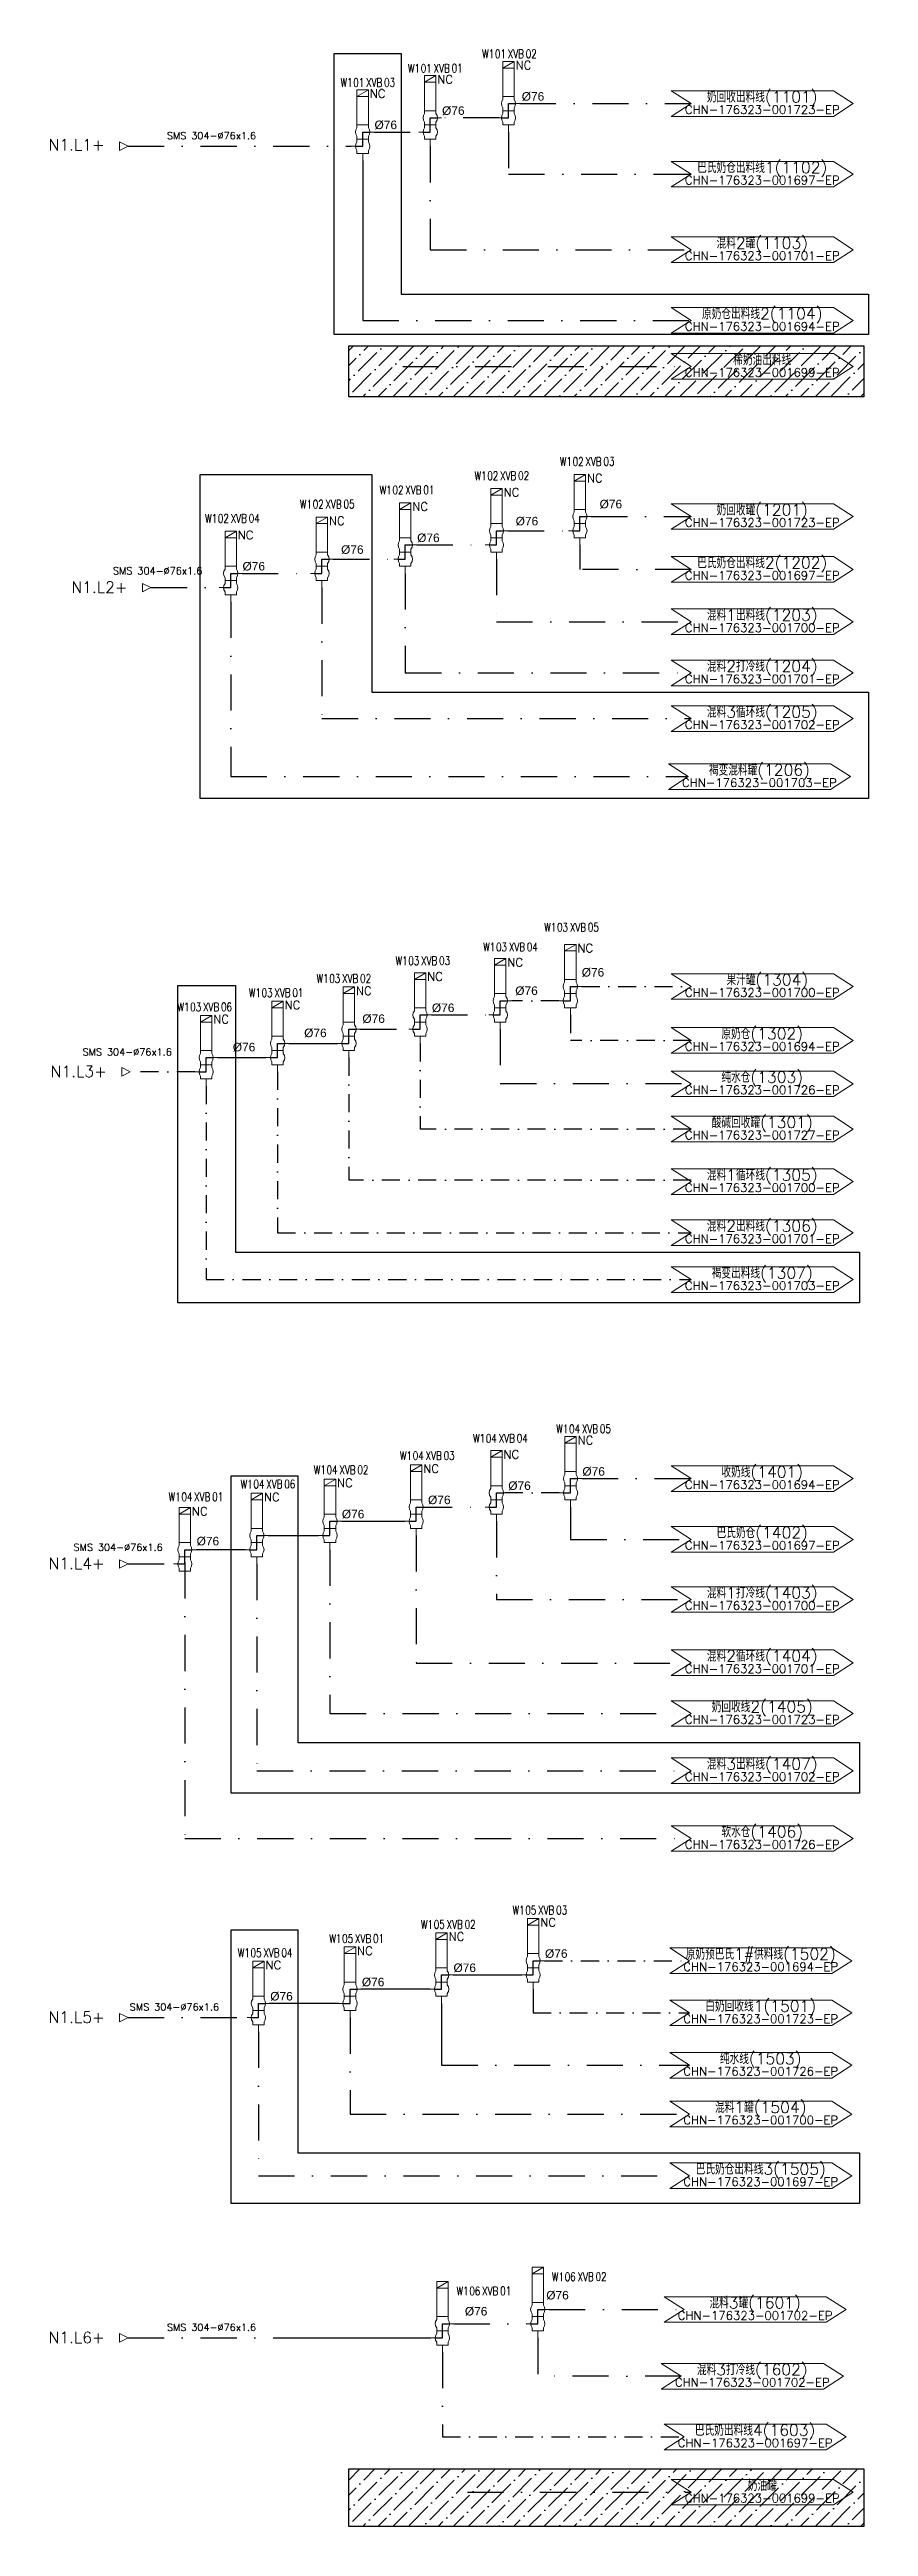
# Model space of a CAD drawing. Header units: inches. Extents: x 22846 to 24213, y 20743 to 21669.
# Drawn here: x 22846 to 23133, y 20743 to 21614 of the extents above; entities that cross this region are included whole.
import ezdxf
from ezdxf.enums import TextEntityAlignment as Align

# ---------------------------------------------------------------- set-up
doc = ezdxf.new("R2010")
doc.units = ezdxf.units.IN
doc.header["$MEASUREMENT"] = 0
doc.linetypes.add('DASHDOT2', pattern=[12.7, 6.35, -3.175, 0, -3.175])
doc.layers.add('31 Equipment', color=7, linetype='Continuous', lineweight=9)
doc.layers.add('61 Revision Cloud', color=1, linetype='Continuous', lineweight=9)
for name, color, linetype in [('DIAMETRE', 7, 'Continuous'), ('Future', 140, 'Continuous'), ('MATERIEL-DIVERS', 7, 'Continuous'), ('PHASE I', 8, 'Continuous'), ('REPERES', 7, 'Continuous'), ('techn-data', 7, 'Continuous'), ('TEXTES', 7, 'Continuous'), ('TUYAUTERIE-NEP', 4, 'DASHDOT2'), ('TXT_FR', 7, 'Continuous')]:
    doc.layers.add(name, color=color, linetype=linetype)
doc.layers.get('REPERES').off()
doc.styles.add('ROMANC', font='romanc')
doc.styles.add('ROMANS', font='ROMANS.SHX')
doc.styles.get("Standard").update_dxf_attribs({"font": 'arial.ttf'})
doc.styles.add('USER1', font='TXT.SHX', dxfattribs={"bigfont": 'gbcbig.shx'})

msp = doc.modelspace()

# ---------------------------------------------------------------- texts
at = {"layer": 'DIAMETRE'}
for p in [(23011.54, 21596.1), (22959.79, 21586.1), (22983.54, 21591.1), (23038.9, 21452.73), (23009.4, 21446.73), (22948.03, 21436.73), (22974.77, 21440.87), (22913.39, 21430.87), (23032.63, 21288.05), (23009.25, 21281.58), (22955.52, 21271.75), (22979.96, 21275.57), (22909.98, 21261.75), (22935.06, 21266.75), (23006.8, 21107.51), (23032.85, 21112.51), (22948.3, 21097.51), (22978.6, 21102.51), (22897.26, 21088.01), (23019.71, 20942.95), (22955.34, 20932.95), (22987.54, 20937.95), (22923.14, 20927.95), (22991.55, 20817.16), (23020.16, 20822.8)]:
    msp.add_text('%%C76', height=3, dxfattribs=at).set_placement(p)
at = {"layer": 'TEXTES', "style": 'ROMANS'}
for p in [(22981.86, 21602.09), (23009.36, 21607.09), (22958.12, 21597.09), (23034.47, 21461.86), (23005.16, 21456.86), (22943.78, 21446.86), (22973.1, 21451.86), (22911.72, 21441.86), (23031.11, 21296.57), (23006.49, 21291.57), (22953.29, 21281.57), (22978.29, 21286.57), (22903.11, 21271.57), (22928.2, 21276.57), (23031.18, 21123.5), (22976.93, 21113.5), (23005.12, 21118.5), (22946.63, 21108.5), (22895.59, 21098.5), (22920.93, 21103.5), (22985.86, 20948.94), (23018.04, 20953.94), (22921.47, 20938.94), (22953.66, 20943.94)]:
    msp.add_text('NC', height=3, dxfattribs=at).set_placement(p)
at = {"layer": 'TXT_FR', "char_height": 4, "width": 28.4993, "attachment_point": 5, "style": 'ROMANC'}
for s, insert in [('N1.L1+', (22855.08, 21580.6)), ('N1.L2+', (22863.11, 21424.98)), ('N1.L3+', (22855.83, 21254.69)), ('N1.L4+', (22855.08, 21081.63)), ('N1.L5+', (22855.08, 20922.07)), ('N1.L6+', (22855.08, 20809.42))]:
    msp.add_mtext(s, dxfattribs=dict(at, insert=insert))

# ---------------------------------------------------------------- blocks, each defined once
blk = doc.blocks.new('APV-SIGN-ARW-FLOW-1')
at = {"layer": '31 Equipment'}
for p, q in [((-1.5, -1.5), (-1.5, 1.5)), ((-1.5, 1.5), (1.5, 0)), ((1.5, 0), (-1.5, -1.5))]:
    blk.add_line(p, q, dxfattribs=at)
blk = doc.blocks.new('SMS-316-76')
at = {"layer": 'techn-data', "style": 'ROMANS'}
blk.add_text('SMS 304-%%C76x1.6', height=2.5, dxfattribs=at).set_placement((1.64, 2.84), align=Align.MIDDLE_CENTER)
blk = doc.blocks.new('REPNORM1')
at = {"layer": 'TEXTES', "style": 'ROMANS', "width": 0.75}
for tag, p in [('ZONE', (-9.75, -1.25)), ('SOUSZONE', (-5.25, -1.25)), ('ELEMENT', (-0.75, -1.25)), ('NUM', (5.59, -1.22))]:
    blk.add_attdef(tag, p, '', height=3, dxfattribs=at)
blk = doc.blocks.new('APV-SIGN-ARW-DWG-1')
at = {"layer": '31 Equipment'}
for p, q in [((-32, 4.49), (25, 4.49)), ((-32, 4.49), (-25, 0)), ((-25, 0), (-32, -4.49)), ((25, 4.49), (32, 0)), ((32, 0), (25, -4.49)), ((-32, -4.49), (25, -4.49))]:
    blk.add_line(p, q, dxfattribs=at)
at = {"layer": '31 Equipment', "style": 'ROMANS', "width": 0.8}
for tag, p in [('TEXT1', (0, 0.37)), ('TEXT2', (0, -3.63))]:
    blk.add_attdef(tag, text='', height=3, dxfattribs=at).set_placement(p, align=Align.CENTER)
blk = doc.blocks.new('APV-VLV-SSEAT-SW43-11')
at = {"layer": '31 Equipment', "ltscale": 38}
for p, q in [((-4, 0), (-2.5, 0)), ((-2, 6.5), (-2, 7.5)), ((-2, 2.5), (-2, 3.5)), ((-2, 2.5), (2, 2.5)), ((-2, 1.5), (-2, 2.5)), ((2, 6.5), (2, 7.5)), ((2, 2.5), (2, 3.5)), ((2, 1.5), (2, 2.5)), ((2.5, 5), (4, 5)), ((-2, -2.5), (-2, -1.5)), ((-2, -2.5), (2, -2.5)), ((0, -5), (0, -2.5)), ((2, -2.5), (2, -1.5))]:
    blk.add_line(p, q, dxfattribs=at)
at = {"layer": '31 Equipment', "lineweight": 30}
for p, q in [((-2.5, 0), (0, 0)), ((0, 5), (2.5, 5))]:
    blk.add_line(p, q, dxfattribs=at)
at = {"layer": '31 Equipment', "lineweight": 30, "ltscale": 38}
blk.add_line((0, 0), (0, 5), dxfattribs=at)
at = {"layer": '31 Equipment', "ltscale": 38}
blk.add_lwpolyline([(-2, 7.5), (2, 7.5), (2, 17.5), (-2, 17.5)], close=True, dxfattribs=at)
for centre, start, end in [((0, 5), 143.1301, 216.8699), ((0, 0), 143.1301, 216.8699), ((0, 5), 323.1301, 36.8699), ((0, 0), 323.1301, 36.8699)]:
    blk.add_arc(centre, 2.5, start, end, dxfattribs=at)
blk = doc.blocks.new('A$C67AE6050')
at = {"layer": '31 Equipment'}
for p, q in [((2, 22.5), (2, 24.84)), ((2, 24.84), (6, 24.84)), ((2, 22.5), (6, 24.84)), ((6, 24.84), (6, 22.5))]:
    blk.add_line(p, q, dxfattribs=at)
blk.add_blockref('APV-VLV-SSEAT-SW43-11', (4, 5), dxfattribs=at)

# ---------------------------------------------------------------- hatches: boundary and pattern name
at = {"layer": 'Future', "linetype": 'ByBlock'}
h = msp.add_hatch(dxfattribs=at)
h.set_pattern_fill('ANSI36', color=4, scale=30)
h.paths.add_polyline_path([(22950.72, 21509.86), (23131.79, 21509.86), (23131.79, 21491.92), (22950.72, 21491.92)])
h = msp.add_hatch(dxfattribs=at)
h.set_pattern_fill('ANSI36', color=4, scale=30)
h.set_pattern_definition([(45, (0, -748.9574), (1.9887378, 7.2920387), [9.375, -1.875, 0, -1.875])])
h.paths.add_polyline_path([(22950.72, 20763.18), (23131.79, 20763.18), (23131.79, 20742.96), (22950.72, 20742.96)])

# ---------------------------------------------------------------- linework, layer by layer
at = {"layer": 'Future', "color": 4, "linetype": 'ByBlock'}
for points in [[(22950.72, 21509.86), (23131.79, 21509.86), (23131.79, 21491.92), (22950.72, 21491.92), (22950.72, 21509.86)], [(22950.72, 20763.18), (23131.79, 20763.18), (23131.79, 20742.96), (22950.72, 20742.96), (22950.72, 20763.18)]]:
    msp.add_lwpolyline(points, dxfattribs=at)
at = {"layer": 'PHASE I', "linetype": 'ByBlock'}
for points in [[(22945.66, 21612.71), (22969.19, 21612.71), (22969.19, 21528.06), (23133.4, 21528.06), (23133.4, 21513.86), (22945.66, 21513.86), (22945.66, 21612.71)], [(22898.53, 21464.67), (22958.8, 21464.67), (22958.8, 21388.08), (23133.4, 21388.08), (23133.4, 21350.68), (22898.53, 21350.68), (22898.53, 21464.67)], [(23130.31, 21173.28), (22890.7, 21173.28), (22890.7, 21284.9), (22910.98, 21284.9), (22910.98, 21191.1), (23130.31, 21191.1), (23130.31, 21173.28)], [(23130.31, 21000.82), (22909.4, 21000.82), (22909.4, 21112.44), (22932.85, 21112.44), (22932.85, 21018.64), (23130.31, 21018.64), (23130.31, 21000.82)], [(23130.31, 20856.5), (22909.4, 20856.5), (22909.4, 20952.78), (22932.85, 20952.78), (22932.85, 20874.31), (23130.31, 20874.31), (23130.31, 20856.5)]]:
    msp.add_lwpolyline(points, dxfattribs=at)
at = {"layer": 'TUYAUTERIE-NEP', "ltscale": 2}
for p, q in [((23010.88, 21595.08), (23071.08, 21595.08)), ((23003.63, 21590.08), (22982.63, 21590.08)), ((22873.18, 21580.08), (22951.63, 21580.08)), ((22959.63, 21585.08), (22975.38, 21585.08)), ((22979.38, 21580.08), (22979.38, 21543.67)), ((23006.88, 21585.08), (23006.88, 21570.27)), ((23006.88, 21570.27), (23071.08, 21570.27)), ((22979.38, 21543.67), (23071.08, 21543.67)), ((22955.63, 21518.84), (23071.08, 21518.84)), ((22969.69, 21502.64), (23071.08, 21502.64)), ((23035.98, 21449.84), (23071.08, 21449.84)), ((22974.61, 21439.84), (22998.67, 21439.84)), ((23006.67, 21444.84), (23027.98, 21444.84)), ((23031.98, 21439.84), (23031.98, 21431.25)), ((22913.24, 21429.84), (22937.3, 21429.84)), ((22945.3, 21434.84), (22966.61, 21434.84)), ((22970.61, 21429.84), (22970.61, 21394.84)), ((23002.67, 21434.84), (23002.67, 21412.84)), ((23071.08, 21431.25), (23031.98, 21431.25)), ((22881.2, 21424.84), (22906.74, 21424.84)), ((22941.3, 21424.84), (22941.3, 21378.76)), ((22909.24, 21419.84), (22909.24, 21358.36)), ((23002.67, 21412.84), (23071.08, 21412.84)), ((22970.61, 21394.84), (23071.08, 21394.84)), ((22941.3, 21378.76), (23071.08, 21378.76)), ((22909.24, 21358.36), (23070.08, 21358.36)), ((22979.8, 21274.55), (23001.5, 21274.55)), ((22954.8, 21269.55), (22972.55, 21269.55)), ((23004, 21269.55), (23004, 21250.43)), ((23004, 21250.43), (23071.08, 21250.43)), ((23032.7, 21111.48), (23071.08, 21111.48)), ((22974.44, 21101.48), (22998.64, 21101.48)), ((23028.7, 21101.48), (23028.7, 21090.12)), ((22974.44, 21091.48), (22974.44, 21046.63)), ((23002.64, 21096.48), (23002.64, 21068.98)), ((23028.7, 21090.12), (23071.08, 21090.12)), ((22873.18, 21081.48), (22889.1, 21081.48)), ((22893.1, 21081.99), (22893.1, 20984.93)), ((22944.14, 21086.48), (22944.14, 21028.89)), ((23002.64, 21068.98), (23071.08, 21068.98)), ((22974.44, 21046.63), (23071.08, 21046.63)), ((22944.14, 21028.89), (23071.08, 21028.89)), ((22893.1, 20984.93), (23071.08, 20984.93)), ((22873.18, 20921.92), (22914.98, 20921.92)), ((22918.98, 20916.92), (22918.98, 20866.33)), ((22951.18, 20921.92), (22951.18, 20888.02)), ((22983.38, 20905.16), (23070.55, 20905.16)), ((22951.18, 20888.02), (23070.55, 20888.02)), ((22918.98, 20866.33), (23070.55, 20866.33)), ((22987.64, 20814.28), (23013.17, 20814.28)), ((23021.17, 20819.28), (23068.58, 20819.28)), ((22873.18, 20809.28), (22947.18, 20809.28)), ((22983.64, 20804.28), (22983.64, 20774.46)), ((23017.17, 20809.28), (23017.17, 20795.78)), ((23067.58, 20795.78), (23017.17, 20795.78)), ((22992.43, 20755.04), (23071.08, 20755.04))]:
    msp.add_line(p, q, dxfattribs=at)
at = {"layer": 'TUYAUTERIE-NEP', "linetype": 'ByBlock'}
for p, q in [((22955.63, 21575.08), (22955.63, 21518.84)), ((22929.72, 21264.55), (22946.8, 21264.55)), ((22904.63, 21259.55), (22921.72, 21259.55)), ((22922.45, 21091.48), (22940.14, 21091.48)), ((22948.14, 21096.48), (22970.44, 21096.48)), ((22914.45, 21086.48), (22897.1, 21086.48)), ((22987.38, 20936.92), (23011.56, 20936.92)), ((22947.18, 20926.92), (22922.83, 20926.92)), ((22979.38, 20931.92), (22955.03, 20931.92)), ((22983.38, 20926.92), (22983.38, 20905.16)), ((23015.56, 20931.92), (23015.56, 20923.62)), ((22936.65, 20809.28), (22979.64, 20809.28))]:
    msp.add_line(p, q, dxfattribs=at)
at = {"layer": 'TUYAUTERIE-NEP'}
for p, q in [((23032.62, 21284.55), (23071.08, 21284.55)), ((23024.62, 21279.55), (23008, 21279.55)), ((23028.62, 21274.55), (23028.62, 21265.61)), ((22975.8, 21264.55), (22975.8, 21234.43)), ((23071.08, 21265.61), (23028.62, 21265.61)), ((22950.8, 21259.55), (22950.8, 21216.48)), ((22896.63, 21254.55), (22873.93, 21254.55)), ((22900.63, 21249.55), (22900.63, 21181.48)), ((22925.72, 21254.55), (22925.72, 21197.98)), ((23071.08, 21234.43), (22975.8, 21234.43)), ((23071.08, 21216.48), (22950.8, 21216.48)), ((22925.72, 21197.98), (23071.08, 21197.98)), ((23024.7, 21106.48), (23002.64, 21106.48)), ((23019.56, 20941.92), (23070.55, 20941.92)), ((23015.56, 20923.62), (23070.55, 20923.62)), ((22983.64, 20774.46), (23068.58, 20774.46))]:
    msp.add_line(p, q, dxfattribs=at)
msp.add_lwpolyline([(22900.63, 21181.48), (22900.63, 21181.48), (23071.08, 21181.48)], dxfattribs=at)
at = {"layer": 'TUYAUTERIE-NEP', "ltscale": 2}
msp.add_lwpolyline([(22918.45, 21081.48), (22918.45, 21008.76), (23071.08, 21008.76)], dxfattribs=at)

# ---------------------------------------------------------------- block references
at = {"layer": '61 Revision Cloud'}
for p in [(22975.38, 21580.08), (23002.88, 21585.08), (22951.63, 21575.08), (23027.98, 21439.84), (22998.67, 21434.84), (22937.3, 21424.84), (22966.61, 21429.84), (22905.24, 21419.84), (23024.62, 21274.55), (23000, 21269.55), (22946.8, 21259.55), (22971.8, 21264.55), (22896.63, 21249.55), (22921.72, 21254.55), (23024.7, 21101.48), (22970.44, 21091.48), (22998.64, 21096.48), (22940.14, 21086.48), (22889.1, 21076.48), (22914.45, 21081.48), (22979.38, 20926.92), (23011.56, 20931.92), (22914.98, 20916.92), (22947.18, 20921.92), (22979.64, 20804.28), (23013.17, 20809.28)]:
    msp.add_blockref('A$C67AE6050', p, dxfattribs=at)
at = {"layer": 'MATERIEL-DIVERS'}
ref = msp.add_blockref('APV-SIGN-ARW-DWG-1', (23096.08, 21595.08), dxfattribs=at)
ref.add_attrib('TEXT1', '奶回收出料线(1101)', dxfattribs={"layer": '31 Equipment', "height": 4, "style": 'USER1'}).set_placement((23096.08, 21595.45), align=Align.CENTER)
ref.add_attrib('TEXT2', 'CHN-176323-001723-EP', dxfattribs={"layer": '31 Equipment', "height": 3, "style": 'USER1'}).set_placement((23096.08, 21591.45), align=Align.CENTER)
at = {"layer": 'MATERIEL-DIVERS', "xscale": -1, "rotation": 180}
for p in [(22871.68, 21580.08), (22879.7, 21424.84), (22872.43, 21254.55), (22871.68, 21081.48), (22871.68, 20921.92), (22871.68, 20809.28)]:
    msp.add_blockref('APV-SIGN-ARW-FLOW-1', p, dxfattribs=at)
at = {"layer": 'MATERIEL-DIVERS'}
ref = msp.add_blockref('APV-SIGN-ARW-DWG-1', (23096.08, 21570.27), dxfattribs=at)
ref.add_attrib('TEXT1', '巴氏奶仓出料线1(1102)', dxfattribs={"layer": '31 Equipment', "height": 4, "style": 'USER1'}).set_placement((23096.08, 21570.64), align=Align.CENTER)
ref.add_attrib('TEXT2', 'CHN-176323-001697-EP', dxfattribs={"layer": '31 Equipment', "height": 3, "style": 'USER1'}).set_placement((23096.08, 21566.64), align=Align.CENTER)
ref = msp.add_blockref('APV-SIGN-ARW-DWG-1', (23096.08, 21543.67), dxfattribs=at)
ref.add_attrib('TEXT1', '混料2罐(1103)', dxfattribs={"layer": '31 Equipment', "height": 4, "style": 'USER1'}).set_placement((23096.08, 21544.05), align=Align.CENTER)
ref.add_attrib('TEXT2', 'CHN-176323-001701-EP', dxfattribs={"layer": '31 Equipment', "height": 3, "style": 'USER1'}).set_placement((23096.08, 21540.05), align=Align.CENTER)
ref = msp.add_blockref('APV-SIGN-ARW-DWG-1', (23096.08, 21518.84), dxfattribs=at)
ref.add_attrib('TEXT1', '原奶仓出料线2(1104)', dxfattribs={"layer": '31 Equipment', "height": 4, "style": 'USER1'}).set_placement((23096.08, 21519.21), align=Align.CENTER)
ref.add_attrib('TEXT2', 'CHN-176323-001694-EP', dxfattribs={"layer": '31 Equipment', "height": 3, "style": 'USER1'}).set_placement((23096.08, 21515.21), align=Align.CENTER)
ref = msp.add_blockref('APV-SIGN-ARW-DWG-1', (23096.08, 21502.64), dxfattribs=at)
ref.add_attrib('TEXT1', '稀奶油出料线', dxfattribs={"layer": '31 Equipment', "height": 4, "style": 'USER1'}).set_placement((23096.08, 21503.01), align=Align.CENTER)
ref.add_attrib('TEXT2', 'CHN-176323-001699-EP', dxfattribs={"layer": '31 Equipment', "height": 3, "style": 'USER1'}).set_placement((23096.08, 21499.01), align=Align.CENTER)
ref = msp.add_blockref('APV-SIGN-ARW-DWG-1', (23096.08, 21449.84), dxfattribs=at)
ref.add_attrib('TEXT1', '奶回收罐(1201)', dxfattribs={"layer": '31 Equipment', "height": 4, "style": 'USER1'}).set_placement((23096.08, 21450.22), align=Align.CENTER)
ref.add_attrib('TEXT2', 'CHN-176323-001723-EP', dxfattribs={"layer": '31 Equipment', "height": 3, "style": 'USER1'}).set_placement((23096.08, 21446.22), align=Align.CENTER)
ref = msp.add_blockref('APV-SIGN-ARW-DWG-1', (23096.08, 21431.25), dxfattribs=at)
ref.add_attrib('TEXT1', '巴氏奶仓出料线2(1202)', dxfattribs={"layer": '31 Equipment', "height": 4, "style": 'USER1'}).set_placement((23096.08, 21431.62), align=Align.CENTER)
ref.add_attrib('TEXT2', 'CHN-176323-001697-EP', dxfattribs={"layer": '31 Equipment', "height": 3, "style": 'USER1'}).set_placement((23096.08, 21427.62), align=Align.CENTER)
ref = msp.add_blockref('APV-SIGN-ARW-DWG-1', (23096.08, 21412.84), dxfattribs=at)
ref.add_attrib('TEXT1', '混料1出料线(1203)', dxfattribs={"layer": '31 Equipment', "height": 4, "style": 'USER1'}).set_placement((23096.08, 21413.22), align=Align.CENTER)
ref.add_attrib('TEXT2', 'CHN-176323-001700-EP', dxfattribs={"layer": '31 Equipment', "height": 3, "style": 'USER1'}).set_placement((23096.08, 21409.22), align=Align.CENTER)
ref = msp.add_blockref('APV-SIGN-ARW-DWG-1', (23096.08, 21394.84), dxfattribs=at)
ref.add_attrib('TEXT1', '混料2打冷线(1204)', dxfattribs={"layer": '31 Equipment', "height": 4, "style": 'USER1'}).set_placement((23096.08, 21395.22), align=Align.CENTER)
ref.add_attrib('TEXT2', 'CHN-176323-001701-EP', dxfattribs={"layer": '31 Equipment', "height": 3, "style": 'USER1'}).set_placement((23096.08, 21391.22), align=Align.CENTER)
ref = msp.add_blockref('APV-SIGN-ARW-DWG-1', (23096.08, 21378.76), dxfattribs=at)
ref.add_attrib('TEXT1', '混料3循环线(1205)', dxfattribs={"layer": '31 Equipment', "height": 4, "style": 'USER1'}).set_placement((23096.08, 21379.13), align=Align.CENTER)
ref.add_attrib('TEXT2', 'CHN-176323-001702-EP', dxfattribs={"layer": '31 Equipment', "height": 3, "style": 'USER1'}).set_placement((23096.08, 21375.13), align=Align.CENTER)
ref = msp.add_blockref('APV-SIGN-ARW-DWG-1', (23095.08, 21358.36), dxfattribs=at)
ref.add_attrib('TEXT1', '褐变混料罐(1206)', dxfattribs={"layer": '31 Equipment', "height": 4, "style": 'USER1'}).set_placement((23095.08, 21358.73), align=Align.CENTER)
ref.add_attrib('TEXT2', 'CHN-176323-001703-EP', dxfattribs={"layer": '31 Equipment', "height": 3, "style": 'USER1'}).set_placement((23095.08, 21354.73), align=Align.CENTER)
ref = msp.add_blockref('APV-SIGN-ARW-DWG-1', (23096.08, 21284.55), dxfattribs=at)
ref.add_attrib('TEXT1', ' 果汁罐(1304)', dxfattribs={"layer": '31 Equipment', "height": 4, "style": 'USER1'}).set_placement((23096.08, 21284.92), align=Align.CENTER)
ref.add_attrib('TEXT2', 'CHN-176323-001700-EP', dxfattribs={"layer": '31 Equipment', "height": 3, "style": 'USER1'}).set_placement((23096.08, 21280.92), align=Align.CENTER)
ref = msp.add_blockref('APV-SIGN-ARW-DWG-1', (23096.08, 21265.61), dxfattribs=at)
ref.add_attrib('TEXT1', '原奶仓(1302)', dxfattribs={"layer": '31 Equipment', "height": 4, "style": 'USER1'}).set_placement((23096.08, 21265.98), align=Align.CENTER)
ref.add_attrib('TEXT2', 'CHN-176323-001694-EP', dxfattribs={"layer": '31 Equipment', "height": 3, "style": 'USER1'}).set_placement((23096.08, 21261.98), align=Align.CENTER)
ref = msp.add_blockref('APV-SIGN-ARW-DWG-1', (23096.08, 21250.32), dxfattribs=at)
ref.add_attrib('TEXT1', '纯水仓(1303)', dxfattribs={"layer": '31 Equipment', "height": 4, "style": 'USER1'}).set_placement((23096.08, 21250.69), align=Align.CENTER)
ref.add_attrib('TEXT2', 'CHN-176323-001726-EP', dxfattribs={"layer": '31 Equipment', "height": 3, "style": 'USER1'}).set_placement((23096.08, 21246.69), align=Align.CENTER)
ref = msp.add_blockref('APV-SIGN-ARW-DWG-1', (23096.08, 21234.43), dxfattribs=at)
ref.add_attrib('TEXT1', '酸碱回收罐(1301)', dxfattribs={"layer": '31 Equipment', "height": 4, "style": 'USER1'}).set_placement((23096.08, 21234.8), align=Align.CENTER)
ref.add_attrib('TEXT2', 'CHN-176323-001727-EP', dxfattribs={"layer": '31 Equipment', "height": 3, "style": 'USER1'}).set_placement((23096.08, 21230.8), align=Align.CENTER)
ref = msp.add_blockref('APV-SIGN-ARW-DWG-1', (23096.08, 21215.93), dxfattribs=at)
ref.add_attrib('TEXT1', '混料1循环线(1305)', dxfattribs={"layer": '31 Equipment', "height": 4, "style": 'USER1'}).set_placement((23096.08, 21216.3), align=Align.CENTER)
ref.add_attrib('TEXT2', 'CHN-176323-001700-EP', dxfattribs={"layer": '31 Equipment', "height": 3, "style": 'USER1'}).set_placement((23096.08, 21212.3), align=Align.CENTER)
ref = msp.add_blockref('APV-SIGN-ARW-DWG-1', (23096.08, 21197.98), dxfattribs=at)
ref.add_attrib('TEXT1', '混料2出料线(1306)', dxfattribs={"layer": '31 Equipment', "height": 4, "style": 'USER1'}).set_placement((23096.08, 21198.35), align=Align.CENTER)
ref.add_attrib('TEXT2', 'CHN-176323-001701-EP', dxfattribs={"layer": '31 Equipment', "height": 3, "style": 'USER1'}).set_placement((23096.08, 21194.35), align=Align.CENTER)
ref = msp.add_blockref('APV-SIGN-ARW-DWG-1', (23096.08, 21181.48), dxfattribs=at)
ref.add_attrib('TEXT1', '褐变出料线(1307)', dxfattribs={"layer": '31 Equipment', "height": 4, "style": 'USER1'}).set_placement((23096.08, 21181.85), align=Align.CENTER)
ref.add_attrib('TEXT2', 'CHN-176323-001703-EP', dxfattribs={"layer": '31 Equipment', "height": 3, "style": 'USER1'}).set_placement((23096.08, 21177.85), align=Align.CENTER)
ref = msp.add_blockref('APV-SIGN-ARW-DWG-1', (23096.08, 21111.48), dxfattribs=at)
ref.add_attrib('TEXT1', '收奶线(1401)', dxfattribs={"layer": '31 Equipment', "height": 4, "style": 'USER1'}).set_placement((23096.08, 21111.86), align=Align.CENTER)
ref.add_attrib('TEXT2', 'CHN-176323-001694-EP', dxfattribs={"layer": '31 Equipment', "height": 3, "style": 'USER1'}).set_placement((23096.08, 21107.86), align=Align.CENTER)
ref = msp.add_blockref('APV-SIGN-ARW-DWG-1', (23096.08, 21090.12), dxfattribs=at)
ref.add_attrib('TEXT1', '巴氏奶仓(1402)', dxfattribs={"layer": '31 Equipment', "height": 4, "style": 'USER1'}).set_placement((23096.08, 21090.5), align=Align.CENTER)
ref.add_attrib('TEXT2', 'CHN-176323-001697-EP', dxfattribs={"layer": '31 Equipment', "height": 3, "style": 'USER1'}).set_placement((23096.08, 21086.5), align=Align.CENTER)
ref = msp.add_blockref('APV-SIGN-ARW-DWG-1', (23096.08, 21068.98), dxfattribs=at)
ref.add_attrib('TEXT1', '混料1打冷线(1403)', dxfattribs={"layer": '31 Equipment', "height": 4, "style": 'USER1'}).set_placement((23096.08, 21069.35), align=Align.CENTER)
ref.add_attrib('TEXT2', 'CHN-176323-001700-EP', dxfattribs={"layer": '31 Equipment', "height": 3, "style": 'USER1'}).set_placement((23096.08, 21065.35), align=Align.CENTER)
ref = msp.add_blockref('APV-SIGN-ARW-DWG-1', (23096.08, 21046.74), dxfattribs=at)
ref.add_attrib('TEXT1', '混料2循环线(1404)', dxfattribs={"layer": '31 Equipment', "height": 4, "style": 'USER1'}).set_placement((23096.08, 21047.11), align=Align.CENTER)
ref.add_attrib('TEXT2', 'CHN-176323-001701-EP', dxfattribs={"layer": '31 Equipment', "height": 3, "style": 'USER1'}).set_placement((23096.08, 21043.11), align=Align.CENTER)
ref = msp.add_blockref('APV-SIGN-ARW-DWG-1', (23096.08, 21028.89), dxfattribs=at)
ref.add_attrib('TEXT1', '奶回收线2(1405)', dxfattribs={"layer": '31 Equipment', "height": 4, "style": 'USER1'}).set_placement((23096.08, 21029.26), align=Align.CENTER)
ref.add_attrib('TEXT2', 'CHN-176323-001723-EP', dxfattribs={"layer": '31 Equipment', "height": 3, "style": 'USER1'}).set_placement((23096.08, 21025.26), align=Align.CENTER)
ref = msp.add_blockref('APV-SIGN-ARW-DWG-1', (23096.08, 21008.76), dxfattribs=at)
ref.add_attrib('TEXT1', '混料3出料线(1407)', dxfattribs={"layer": '31 Equipment', "height": 4, "style": 'USER1'}).set_placement((23096.08, 21009.13), align=Align.CENTER)
ref.add_attrib('TEXT2', 'CHN-176323-001702-EP', dxfattribs={"layer": '31 Equipment', "height": 3, "style": 'USER1'}).set_placement((23096.08, 21005.13), align=Align.CENTER)
ref = msp.add_blockref('APV-SIGN-ARW-DWG-1', (23096.08, 20984.93), dxfattribs=at)
ref.add_attrib('TEXT1', '软水仓(1406)', dxfattribs={"layer": '31 Equipment', "height": 4, "style": 'USER1'}).set_placement((23096.08, 20985.3), align=Align.CENTER)
ref.add_attrib('TEXT2', 'CHN-176323-001726-EP', dxfattribs={"layer": '31 Equipment', "height": 3, "style": 'USER1'}).set_placement((23096.08, 20981.3), align=Align.CENTER)
ref = msp.add_blockref('APV-SIGN-ARW-DWG-1', (23095.55, 20941.92), dxfattribs=at)
ref.add_attrib('TEXT1', '原奶预巴氏1#供料线(1502)', dxfattribs={"layer": '31 Equipment', "height": 4, "style": 'USER1'}).set_placement((23095.55, 20942.3), align=Align.CENTER)
ref.add_attrib('TEXT2', 'CHN-176323-001694-EP', dxfattribs={"layer": '31 Equipment', "height": 3, "style": 'USER1'}).set_placement((23095.55, 20938.3), align=Align.CENTER)
ref = msp.add_blockref('APV-SIGN-ARW-DWG-1', (23095.55, 20923.62), dxfattribs=at)
ref.add_attrib('TEXT1', '白奶回收线1(1501)', dxfattribs={"layer": '31 Equipment', "height": 4, "style": 'USER1'}).set_placement((23095.55, 20923.99), align=Align.CENTER)
ref.add_attrib('TEXT2', 'CHN-176323-001723-EP', dxfattribs={"layer": '31 Equipment', "height": 3, "style": 'USER1'}).set_placement((23095.55, 20919.99), align=Align.CENTER)
ref = msp.add_blockref('APV-SIGN-ARW-DWG-1', (23095.55, 20905.16), dxfattribs=at)
ref.add_attrib('TEXT1', '纯水线(1503)', dxfattribs={"layer": '31 Equipment', "height": 4, "style": 'USER1'}).set_placement((23095.55, 20905.53), align=Align.CENTER)
ref.add_attrib('TEXT2', 'CHN-176323-001726-EP', dxfattribs={"layer": '31 Equipment', "height": 3, "style": 'USER1'}).set_placement((23095.55, 20901.53), align=Align.CENTER)
ref = msp.add_blockref('APV-SIGN-ARW-DWG-1', (23095.55, 20888.02), dxfattribs=at)
ref.add_attrib('TEXT1', '混料1罐(1504)', dxfattribs={"layer": '31 Equipment', "height": 4, "style": 'USER1'}).set_placement((23095.55, 20888.4), align=Align.CENTER)
ref.add_attrib('TEXT2', 'CHN-176323-001700-EP', dxfattribs={"layer": '31 Equipment', "height": 3, "style": 'USER1'}).set_placement((23095.55, 20884.4), align=Align.CENTER)
ref = msp.add_blockref('APV-SIGN-ARW-DWG-1', (23095.55, 20866.33), dxfattribs=at)
ref.add_attrib('TEXT1', '巴氏奶仓出料线3(1505)', dxfattribs={"layer": '31 Equipment', "height": 4, "style": 'USER1'}).set_placement((23095.55, 20866.7), align=Align.CENTER)
ref.add_attrib('TEXT2', 'CHN-176323-001697-EP', dxfattribs={"layer": '31 Equipment', "height": 3, "style": 'USER1'}).set_placement((23095.55, 20862.7), align=Align.CENTER)
ref = msp.add_blockref('APV-SIGN-ARW-DWG-1', (23093.58, 20819.28), dxfattribs=at)
ref.add_attrib('TEXT1', '混料3罐(1601)', dxfattribs={"layer": '31 Equipment', "height": 4, "style": 'USER1'}).set_placement((23093.58, 20819.66), align=Align.CENTER)
ref.add_attrib('TEXT2', 'CHN-176323-001702-EP', dxfattribs={"layer": '31 Equipment', "height": 3, "style": 'USER1'}).set_placement((23093.58, 20815.66), align=Align.CENTER)
ref = msp.add_blockref('APV-SIGN-ARW-DWG-1', (23092.58, 20795.78), dxfattribs=at)
ref.add_attrib('TEXT1', '混料3打冷线(1602)', dxfattribs={"layer": '31 Equipment', "height": 4, "style": 'USER1'}).set_placement((23092.58, 20796.16), align=Align.CENTER)
ref.add_attrib('TEXT2', 'CHN-176323-001702-EP', dxfattribs={"layer": '31 Equipment', "height": 3, "style": 'USER1'}).set_placement((23092.58, 20792.16), align=Align.CENTER)
ref = msp.add_blockref('APV-SIGN-ARW-DWG-1', (23093.58, 20774.46), dxfattribs=at)
ref.add_attrib('TEXT1', '巴氏奶出料线4(1603)', dxfattribs={"layer": '31 Equipment', "height": 4, "style": 'USER1'}).set_placement((23093.58, 20774.84), align=Align.CENTER)
ref.add_attrib('TEXT2', 'CHN-176323-001697-EP', dxfattribs={"layer": '31 Equipment', "height": 3, "style": 'USER1'}).set_placement((23093.58, 20770.84), align=Align.CENTER)
ref = msp.add_blockref('APV-SIGN-ARW-DWG-1', (23096.08, 20755.04), dxfattribs=at)
ref.add_attrib('TEXT1', '奶油罐', dxfattribs={"layer": '31 Equipment', "height": 4, "style": 'USER1'}).set_placement((23096.08, 20755.42), align=Align.CENTER)
ref.add_attrib('TEXT2', 'CHN-176323-001699-EP', dxfattribs={"layer": '31 Equipment', "height": 3, "style": 'USER1'}).set_placement((23096.08, 20751.42), align=Align.CENTER)
at = {"layer": 'REPERES'}
for p, values in [((23007.36, 21612.31), {'ZONE': 'W1', 'SOUSZONE': '01', 'ELEMENT': 'XVB', 'NUM': '02'}), ((22957.57, 21602.22), {'ZONE': 'W1', 'SOUSZONE': '01', 'ELEMENT': 'XVB', 'NUM': '03'}), ((22981.31, 21607.22), {'ZONE': 'W1', 'SOUSZONE': '01', 'ELEMENT': 'XVB', 'NUM': '01'}), ((23004.69, 21463.93), {'ZONE': 'W1', 'SOUSZONE': '02', 'ELEMENT': 'XVB', 'NUM': '02'}), ((23034.69, 21468.93), {'ZONE': 'W1', 'SOUSZONE': '02', 'ELEMENT': 'XVB', 'NUM': '03'}), ((22943.31, 21453.93), {'ZONE': 'W1', 'SOUSZONE': '02', 'ELEMENT': 'XVB', 'NUM': '05'}), ((22971.36, 21458.93), {'ZONE': 'W1', 'SOUSZONE': '02', 'ELEMENT': 'XVB', 'NUM': '01'}), ((22909.99, 21448.93), {'ZONE': 'W1', 'SOUSZONE': '02', 'ELEMENT': 'XVB', 'NUM': '04 '}), ((23007.76, 21298.19), {'ZONE': 'W1', 'SOUSZONE': '03', 'ELEMENT': 'XVB', 'NUM': '04'}), ((23029.2, 21305.13), {'ZONE': 'W1', 'SOUSZONE': '03', 'ELEMENT': 'XVB', 'NUM': '05'}), ((22976.92, 21293.37), {'ZONE': 'W1', 'SOUSZONE': '03', 'ELEMENT': 'XVB', 'NUM': '03'}), ((22925.35, 21282.1), {'ZONE': 'W1', 'SOUSZONE': '03', 'ELEMENT': 'XVB', 'NUM': '01'}), ((22949.15, 21287.1), {'ZONE': 'W1', 'SOUSZONE': '03', 'ELEMENT': 'XVB', 'NUM': '02'}), ((22900.26, 21277.1), {'ZONE': 'W1', 'SOUSZONE': '03', 'ELEMENT': 'XVB', 'NUM': '06'}), ((23004.19, 21125.39), {'ZONE': 'W1', 'SOUSZONE': '04', 'ELEMENT': 'XVB', 'NUM': '04'}), ((23033.42, 21128.73), {'ZONE': 'W1', 'SOUSZONE': '04', 'ELEMENT': 'XVB', 'NUM': '05'}), ((22948.19, 21114.3), {'ZONE': 'W1', 'SOUSZONE': '04', 'ELEMENT': 'XVB', 'NUM': '02'}), ((22978.49, 21119.3), {'ZONE': 'W1', 'SOUSZONE': '04', 'ELEMENT': 'XVB', 'NUM': '03'}), ((22922.49, 21109.3), {'ZONE': 'W1', 'SOUSZONE': '04', 'ELEMENT': 'XVB', 'NUM': '06'}), ((22897.15, 21104.81), {'ZONE': 'W1', 'SOUSZONE': '04', 'ELEMENT': 'XVB', 'NUM': '01'}), ((23018.05, 20959.45), {'ZONE': 'W1', 'SOUSZONE': '05', 'ELEMENT': 'XVB', 'NUM': '03'}), ((22953.67, 20949.45), {'ZONE': 'W1', 'SOUSZONE': '05', 'ELEMENT': 'XVB', 'NUM': '01'}), ((22985.87, 20954.45), {'ZONE': 'W1', 'SOUSZONE': '05', 'ELEMENT': 'XVB', 'NUM': '02'}), ((22921.47, 20944.45), {'ZONE': 'W1', 'SOUSZONE': '05', 'ELEMENT': 'XVB', 'NUM': '04'}), ((23031.9, 20830.53), {'ZONE': 'W1', 'SOUSZONE': '06', 'ELEMENT': 'XVB', 'NUM': '02'}), ((22998.37, 20825.53), {'ZONE': 'W1', 'SOUSZONE': '06', 'ELEMENT': 'XVB', 'NUM': '01'})]:
    msp.add_blockref('REPNORM1', p, dxfattribs=at).add_auto_attribs(values)
at = {"layer": 'techn-data'}
for p in [(22900.86, 21580.99), (22881.92, 21427.91), (22871.23, 21258.72), (22868.03, 21084.5), (22887.81, 20922.83), (22900.86, 20810.19)]:
    msp.add_blockref('SMS-316-76', p, dxfattribs=at)

msp.set_redraw_order([(e.dxf.handle, doc.entitydb.next_handle()) for e in msp.query("TEXT MTEXT ATTDEF DIMENSION ARC_DIMENSION")])  # texts and dimensions are drawn at this point

doc.saveas('drawing.dxf')
